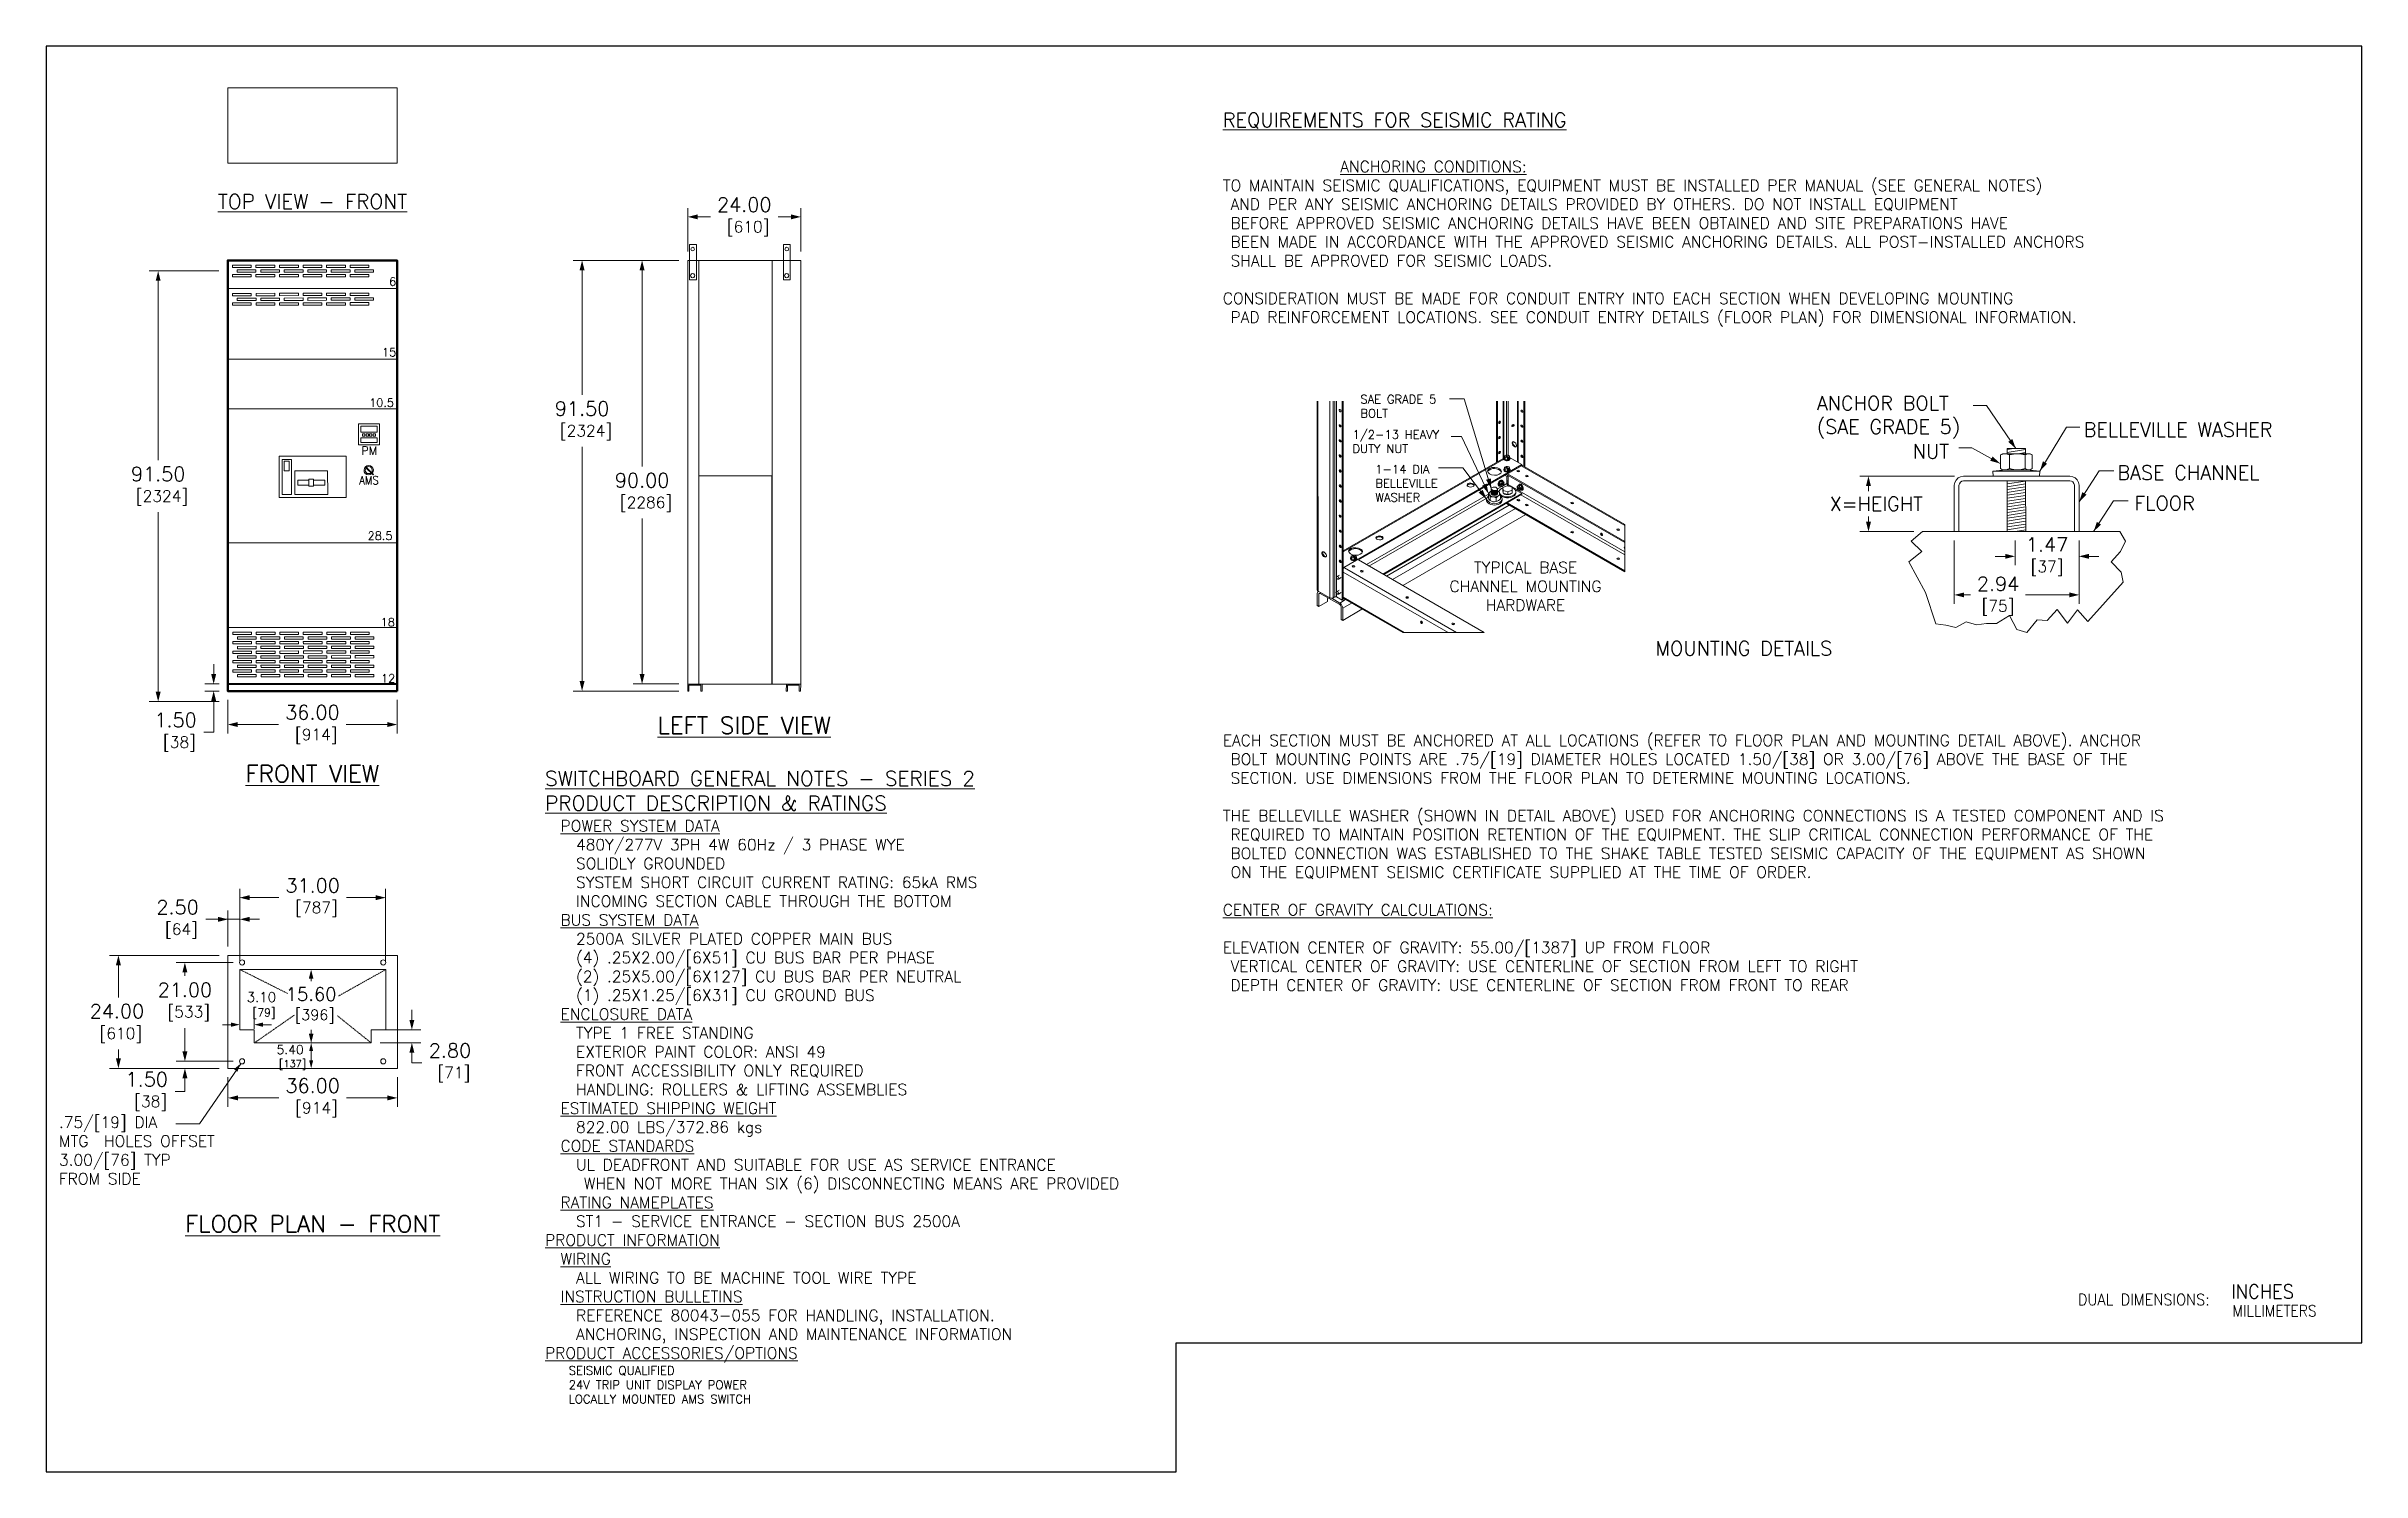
# Model space of a CAD drawing. Header units: inches. Extents: x 0 to 492, y 0 to 303.
# The model-space entities are those that its viewports show. They can reach past a viewport. Long polylines and large blocks are cut down to what shows.
import ezdxf
from ezdxf.enums import TextEntityAlignment as Align

# ---------------------------------------------------------------- set-up
doc = ezdxf.new("R2010")
doc.units = ezdxf.units.IN
doc.header["$MEASUREMENT"] = 0
doc.linetypes.add('HIDDEN2', pattern=[0.08, 0.035, -0.045])
for name, color, linetype, lineweight in [('CONTINUOUS1', 7, 'Continuous', 20), ('CONTINUOUS2', 254, 'Continuous', 40), ('DIM', 2, 'Continuous', 20), ('HIDDEN1', 5, 'HIDDEN2', 20), ('TEXT1', 3, 'Continuous', 20)]:
    doc.layers.add(name, color=color, linetype=linetype, lineweight=lineweight)
doc.layers.add('VIEWPORT', color=9, linetype='Continuous', plot=False)
doc.styles.add('RomanS', font='romans.shx')
doc.dimstyles.new('SchneiderElectric Dual Below', dxfattribs={"dimscale": 0, "dimtxt": 0.1, "dimasz": 0.07, "dimexe": 0.0625, "dimexo": 0.0625, "dimgap": 0.04, "dimtad": 0, "dimtih": 1, "dimtoh": 1, "dimrnd": 0.001, "dimzin": 4, "dimdsep": 46, "dimtxsty": 'RomanS', "dimblk": 'SEArrow', "dimcen": 0.09, "dimclrd": 256, "dimclre": 256, "dimclrt": 256, "dimadec": 0, "dimazin": 1, "dimtfac": 1, "dimtofl": 0, "dimtmove": 0, "dimatfit": 3, "dimldrblk": 'SEArrow', "dimfxl": 1, "dimtolj": 1, "dimtzin": 0, "dimlwd": -1, "dimlwe": -1, "dimarcsym": 0})

msp = doc.modelspace()

# ---------------------------------------------------------------- texts
at = {"layer": 'TEXT1', "style": 'RomanS', "width": 0.882523}
msp.add_text('AMS', height=1.76, dxfattribs=at).set_placement((68.445, 210.668), align=Align.MIDDLE_CENTER)
at = {"layer": 'TEXT1', "style": 'RomanS'}
for s, height, width, p in [('INCHES', 3, 0.925574, (477.483, 38.268)), ('DUAL DIMENSIONS:', 2.4, 0.939768, (459.603, 36.56)), ('MILLIMETERS', 2.4, 0.899561, (482.306, 34.178))]:
    msp.add_text(s, height=height, dxfattribs=dict(at, width=width)).set_placement(p, align=Align.MIDDLE_RIGHT)
for s, insert, char_height, attachment_point in [('\\A1;{\\H0.96154x;\\LREQUIREMENTS FOR SEISMIC RATING\\P\\H1.04x;\\P\\H0.76923x;^I^IANCHORING CONDITIONS:\\P\\lTO MAINTAIN SEISMIC QUALIFICATIONS, EQUIPMENT MUST BE INSTALLED PER MANUAL (SEE GENERAL NOTES)\\P AND PER ANY SEISMIC ANCHORING DETAILS PROVIDED BY OTHERS. DO NOT INSTALL EQUIPMENT\\P BEFORE APPROVED SEISMIC ANCHORING DETAILS HAVE BEEN OBTAINED AND SITE PREPARATIONS HAVE\\P BEEN MADE IN ACCORDANCE WITH THE APPROVED SEISMIC ANCHORING DETAILS. ALL POST-INSTALLED ANCHORS\\P SHALL BE APPROVED FOR SEISMIC LOADS. \\P\\PCONSIDERATION MUST BE MADE FOR CONDUIT ENTRY INTO EACH SECTION WHEN DEVELOPING MOUNTING\\P PAD REINFORCEMENT LOCATIONS. SEE CONDUIT ENTRY DETAILS (FLOOR PLAN) FOR DIMENSIONAL INFORMATION.}', (249.879, 288.714), 3.12, 1), ('\\A1;{\\LTOP VIEW - FRONT}', (56.433, 269.871), 3.12, 5), ('\\A1;SAE GRADE 5\\PBOLT', (279.113, 228.776), 1.8, 1), ('\\A1;ANCHOR BOLT\\P(SAE GRADE 5)', (376.089, 228.537), 3, 1), ('\\A1;1/2-13 HEAVY\\PDUTY NUT', (277.435, 221.268), 1.8, 1), ('\\A1;BELLEVILLE WASHER', (432.798, 222.916), 3, 1), ('\\A1;NUT', (396.465, 218.302), 3, 1), ('\\A1;1-14 DIA\\PBELLEVILLE\\PWASHER', (282.278, 213.898), 1.8, 1), ('\\A1;BASE CHANNEL', (439.956, 213.779), 3, 1), ('\\A1;FLOOR', (443.571, 207.272), 3, 1), ('\\A1;TYPICAL BASE\\PCHANNEL MOUNTING\\PHARDWARE', (314.204, 188.122), 2.4, 5), ('\\A1;MOUNTING DETAILS', (341.817, 176.449), 3, 1), ('\\A1;{\\LLEFT SIDE VIEW}', (148.185, 158.585), 3.6, 5), ('\\A1;EACH SECTION MUST BE ANCHORED AT ALL LOCATIONS (REFER TO FLOOR PLAN AND MOUNTING DETAIL ABOVE). ANCHOR\\P BOLT MOUNTING POINTS ARE .75/[19] DIAMETER HOLES LOCATED 1.50/[38] OR 3.00/[76] ABOVE THE BASE OF THE \\P SECTION. USE DIMENSIONS FROM THE FLOOR PLAN TO DETERMINE MOUNTING LOCATIONS. \\P\\PTHE BELLEVILLE WASHER (SHOWN IN DETAIL ABOVE) USED FOR ANCHORING CONNECTIONS IS A TESTED COMPONENT AND IS\\P REQUIRED TO MAINTAIN POSITION RETENTION OF THE EQUIPMENT. THE SLIP CRITICAL CONNECTION PERFORMANCE OF THE\\P BOLTED CONNECTION WAS ESTABLISHED TO THE SHAKE TABLE TESTED SEISMIC CAPACITY OF THE EQUIPMENT AS SHOWN\\P ON THE EQUIPMENT SEISMIC CERTIFICATE SUPPLIED AT THE TIME OF ORDER. \\P\\P{\\LCENTER OF GRAVITY CALCULATIONS:\\P}\\PELEVATION CENTER OF GRAVITY: 55.00/[1387] UP FROM FLOOR\\P VERTICAL CENTER OF GRAVITY: USE CENTERLINE OF SECTION FROM LEFT TO RIGHT\\P DEPTH CENTER OF GRAVITY: USE CENTERLINE OF SECTION FROM FRONT TO REAR', (249.879, 156.593), 2.4, 1), ('\\A1;{\\LFRONT VIEW}', (56.433, 148.306), 3.6, 5), ('\\A1;{\\H1.1917x;\\LSWITCHBOARD GENERAL NOTES - SERIES 2\\PPRODUCT DESCRIPTION & RATINGS\\P\\H0.76921x;  POWER SYSTEM DATA\\P\\l    480Y/277V 3PH 4W 60Hz / 3 PHASE WYE\\P    SOLIDLY GROUNDED\\P    SYSTEM SHORT CIRCUIT CURRENT RATING: 65kA RMS\\P    INCOMING SECTION CABLE THROUGH THE BOTTOM\\P\\L  BUS SYSTEM DATA\\P\\l    2500A SILVER PLATED COPPER MAIN BUS\\P    (4) .25X2.00/[6X51] CU BUS BAR PER PHASE\\P    (2) .25X5.00/[6X127] CU BUS BAR PER NEUTRAL\\P    (1) .25X1.25/[6X31] CU GROUND BUS\\P\\L  ENCLOSURE DATA\\P\\l    TYPE 1 FREE STANDING\\P    EXTERIOR PAINT COLOR: ANSI 49\\P    FRONT ACCESSIBILITY ONLY REQUIRED\\P    HANDLING: ROLLERS & LIFTING ASSEMBLIES\\P\\L  ESTIMATED SHIPPING WEIGHT\\P\\l    822.00 LBS/372.86 kgs\\P\\L  CODE STANDARDS\\P\\l    UL DEADFRONT AND SUITABLE FOR USE AS SERVICE ENTRANCE\\P     WHEN NOT MORE THAN SIX (6) DISCONNECTING MEANS ARE PROVIDED\\P\\L  RATING NAMEPLATES\\P\\l    ST1 - SERVICE ENTRANCE - SECTION BUS 2500A\\P\\LPRODUCT INFORMATION\\P  WIRING\\P\\l    ALL WIRING TO BE MACHINE TOOL WIRE TYPE\\P\\L  INSTRUCTION BULLETINS\\P\\l    REFERENCE 80043-055 FOR HANDLING, INSTALLATION. \\P    ANCHORING, INSPECTION AND MAINTENANCE INFORMATION\\P\\LPRODUCT ACCESSORIES/OPTIONS\\P\\H0.75842x;\\l    SEISMIC QUALIFIED\\P    24V TRIP UNIT DISPLAY POWER\\P    LOCALLY MOUNTED AMS SWITCH}', (105.865, 148.832), 2.61818, 1), ('\\A1;{\\LFLOOR PLAN - FRONT}', (56.482, 52.664), 3.6, 5)]:
    msp.add_mtext(s, dxfattribs=dict(at, insert=insert, char_height=char_height, attachment_point=attachment_point))
at = {"layer": 'TEXT1', "attachment_point": 1, "style": 'RomanS'}
for s, width, heights, insert, char_height in [('6', 1.82778, [0], (72.708, 253.755), 1.76), ('15', 3.53215, [0], (71.231, 238.746), 1.76), ('10.5', 5.85538, [0], (68.486, 228.031), 1.76), ('PM', 5.85538, [0], (66.804, 217.822), 1.76), ('28.5', 5.85538, [0], (68.158, 199.754), 1.76), ('18', 3.34404, [0], (70.928, 181.383), 1.76), ('12', 3.71245, [0], (71.004, 169.442), 1.76), ('.75/[19] DIA\\PMTG  HOLES OFFSET\\P3.00/[76] TYP\\PFROM SIDE', 35.2633, [26.746], (2.566, 75.443), 2.4)]:
    msp.add_mtext_dynamic_manual_height_columns(s, width=width, gutter_width=1, heights=heights, dxfattribs=dict(at, insert=insert, char_height=char_height))
at = {"layer": 'TEXT1', "style": 'RomanS'}
msp.add_attdef('1', text='1', height=0.0857, dxfattribs=at).set_placement((74.432, 165.912), align=Align.MIDDLE_LEFT)

# ---------------------------------------------------------------- blocks, each defined once
blk = doc.blocks.new('SEArrow')
at = {"linetype": 'ByBlock', "lineweight": -2}
blk.add_lwpolyline([(0, 0, 0, 0.5, 0), (-1, 0, 0.5, 0.5, 0)], format="xyseb", dxfattribs=at)
blk = doc.blocks.new('*D4')
at = {"layer": 'Defpoints', "color": 0, "transparency": 16777216}
for p in [(38.43, 255.14), (23.65, 163.64), (38.51, 163.64)]:
    blk.add_point(p, dxfattribs=at)
at = {"layer": 'DIM', "transparency": 16777216}
for p, q in [((36.56, 255.14), (21.77, 255.14)), ((23.65, 253.04), (23.65, 214.92)), ((23.65, 165.74), (23.65, 203.86)), ((36.63, 163.64), (21.77, 163.64))]:
    blk.add_line(p, q, dxfattribs=at)
at = {"layer": 'DIM', "transparency": 16777216, "xscale": 2.1, "yscale": 2.1, "zscale": 2.1}
for p, rotation in [((23.65, 255.14), 90), ((23.65, 163.64), 270)]:
    blk.add_blockref('SEArrow', p, dxfattribs=dict(at, rotation=rotation))
at = {"layer": 'DIM', "transparency": 16777216, "insert": (23.65, 209.39), "char_height": 3, "attachment_point": 5, "style": 'RomanS'}
blk.add_mtext('\\A1;91.50\\P{\\H0.8x; [2324]', dxfattribs=at)
blk = doc.blocks.new('*D5')
at = {"layer": 'Defpoints', "color": 0, "transparency": 16777216}
for p in [(35.45, 167.37), (38.5, 167.37), (38.51, 165.87)]:
    blk.add_point(p, dxfattribs=at)
at = {"layer": 'DIM', "transparency": 16777216}
for p, q in [((36.63, 167.37), (33.57, 167.37)), ((35.45, 169.47), (35.45, 171.57)), ((36.63, 165.87), (33.57, 165.87)), ((35.45, 163.77), (35.45, 161.67)), ((35.45, 157.12), (35.45, 161.67)), ((33.35, 157.12), (35.45, 157.12))]:
    blk.add_line(p, q, dxfattribs=at)
at = {"layer": 'DIM', "transparency": 16777216, "xscale": 2.1, "yscale": 2.1, "zscale": 2.1}
for p, rotation in [((35.45, 167.37), 270), ((35.45, 165.87), 90)]:
    blk.add_blockref('SEArrow', p, dxfattribs=dict(at, rotation=rotation))
at = {"layer": 'DIM', "transparency": 16777216, "insert": (27.35, 157.12), "char_height": 3, "attachment_point": 5, "style": 'RomanS'}
blk.add_mtext('\\A1;1.50\\P{\\H0.8x; [38]', dxfattribs=at)
blk = doc.blocks.new('*D6')
at = {"layer": 'Defpoints', "color": 0, "transparency": 16777216}
for p in [(40.98, 121.97), (40.98, 106.7), (71.98, 106.7)]:
    blk.add_point(p, dxfattribs=at)
at = {"layer": 'DIM', "transparency": 16777216}
for p, q in [((40.98, 108.57), (40.98, 123.85)), ((71.98, 108.57), (71.98, 123.85)), ((43.08, 121.97), (49.28, 121.97)), ((69.88, 121.97), (63.68, 121.97))]:
    blk.add_line(p, q, dxfattribs=at)
at = {"layer": 'DIM', "transparency": 16777216, "xscale": 2.1, "yscale": 2.1, "zscale": 2.1, "rotation": 180}
blk.add_blockref('SEArrow', (40.98, 121.97), dxfattribs=at)
at = {"layer": 'DIM', "transparency": 16777216, "xscale": 2.1, "yscale": 2.1, "zscale": 2.1}
blk.add_blockref('SEArrow', (71.98, 121.97), dxfattribs=at)
at = {"layer": 'DIM', "transparency": 16777216, "insert": (56.48, 121.97), "char_height": 3, "attachment_point": 5, "style": 'RomanS'}
blk.add_mtext('\\A1;31.00\\P{\\H0.8x; [787]', dxfattribs=at)
blk = doc.blocks.new('*D7')
at = {"layer": 'Defpoints', "color": 0, "transparency": 16777216}
for p in [(40.98, 117.37), (38.48, 109.7), (40.98, 106.7)]:
    blk.add_point(p, dxfattribs=at)
at = {"layer": 'DIM', "transparency": 16777216}
for p, q in [((38.48, 111.57), (38.48, 119.25)), ((40.98, 108.57), (40.98, 119.25)), ((33.78, 117.37), (38.48, 117.37)), ((36.38, 117.37), (34.28, 117.37)), ((38.48, 117.37), (40.98, 117.37)), ((43.08, 117.37), (45.18, 117.37))]:
    blk.add_line(p, q, dxfattribs=at)
at = {"layer": 'DIM', "transparency": 16777216, "xscale": 2.1, "yscale": 2.1, "zscale": 2.1}
blk.add_blockref('SEArrow', (38.48, 117.37), dxfattribs=at)
at = {"layer": 'DIM', "transparency": 16777216, "xscale": 2.1, "yscale": 2.1, "zscale": 2.1, "rotation": 180}
blk.add_blockref('SEArrow', (40.98, 117.37), dxfattribs=at)
at = {"layer": 'DIM', "transparency": 16777216, "insert": (27.78, 117.37), "char_height": 3, "attachment_point": 5, "style": 'RomanS'}
blk.add_mtext('\\A1;2.50\\P{\\H0.8x; [64]', dxfattribs=at)
blk = doc.blocks.new('*D8')
at = {"layer": 'Defpoints', "color": 0, "transparency": 16777216}
for p in [(56.53, 106.7), (56.16, 91.1), (56.53, 91.1)]:
    blk.add_point(p, dxfattribs=at)
at = {"layer": 'DIM', "transparency": 16777216}
for p, q in [((54.78, 106.7), (54.41, 106.7)), ((56.16, 104.74), (56.16, 104.19)), ((56.16, 93.06), (56.16, 93.87)), ((54.78, 91.1), (54.41, 91.1))]:
    blk.add_line(p, q, dxfattribs=at)
at = {"layer": 'DIM', "transparency": 16777216, "xscale": 1.96, "yscale": 1.96, "zscale": 1.96}
for p, rotation in [((56.16, 106.7), 90), ((56.16, 91.1), 270)]:
    blk.add_blockref('SEArrow', p, dxfattribs=dict(at, rotation=rotation))
at = {"layer": 'DIM', "transparency": 16777216, "insert": (56.16, 99.03), "char_height": 2.8, "attachment_point": 5, "style": 'RomanS'}
blk.add_mtext('\\A1;15.60\\P{\\H0.8x; [396]', dxfattribs=at)
blk = doc.blocks.new('*D9')
at = {"layer": 'Defpoints', "color": 0, "transparency": 16777216}
for p in [(56.16, 91.1), (56.16, 85.7), (56.16, 85.7)]:
    blk.add_point(p, dxfattribs=at)
at = {"layer": 'DIM', "transparency": 16777216}
blk.add_line((56.16, 89.42), (56.16, 87.38), dxfattribs=at)
at = {"layer": 'DIM', "transparency": 16777216, "xscale": 1.68, "yscale": 1.68, "zscale": 1.68}
for p, rotation in [((56.16, 91.1), 90), ((56.16, 85.7), 270)]:
    blk.add_blockref('SEArrow', p, dxfattribs=dict(at, rotation=rotation))
at = {"layer": 'DIM', "transparency": 16777216, "insert": (51.69, 88.03), "char_height": 2.4, "attachment_point": 5, "style": 'RomanS'}
blk.add_mtext('\\A1;{\\H0.8x;5.40\\P{\\H0.8x; [137]}', dxfattribs=at)
blk = doc.blocks.new('*D10')
at = {"layer": 'Defpoints', "color": 0, "transparency": 16777216}
for p in [(68.93, 93.9), (68.93, 91.1), (77.56, 91.1)]:
    blk.add_point(p, dxfattribs=at)
at = {"layer": 'DIM', "transparency": 16777216}
for p, q in [((70.81, 93.9), (79.44, 93.9)), ((77.56, 96), (77.56, 98.1)), ((70.81, 91.1), (79.44, 91.1)), ((77.56, 89), (77.56, 86.9)), ((79.66, 86.9), (77.56, 86.9))]:
    blk.add_line(p, q, dxfattribs=at)
at = {"layer": 'DIM', "transparency": 16777216, "xscale": 2.1, "yscale": 2.1, "zscale": 2.1}
for p, rotation in [((77.56, 93.9), 270), ((77.56, 91.1), 90)]:
    blk.add_blockref('SEArrow', p, dxfattribs=dict(at, rotation=rotation))
at = {"layer": 'DIM', "transparency": 16777216, "insert": (85.66, 86.9), "char_height": 3, "attachment_point": 5, "style": 'RomanS'}
blk.add_mtext('\\A1;2.80\\P{\\H0.8x; [71]', dxfattribs=at)
blk = doc.blocks.new('*D11')
at = {"layer": 'Defpoints', "color": 0, "transparency": 16777216}
for p in [(40.98, 94.98), (40.98, 93.9), (44.08, 92.5)]:
    blk.add_point(p, dxfattribs=at)
at = {"layer": 'DIM', "transparency": 16777216}
for p, q in [((39.16, 94.98), (37.34, 94.98)), ((40.98, 95.52), (40.98, 96.61)), ((44.08, 94.12), (44.08, 96.61)), ((45.9, 94.98), (47.72, 94.98))]:
    blk.add_line(p, q, dxfattribs=at)
at = {"layer": 'DIM', "transparency": 16777216, "xscale": 1.82, "yscale": 1.82, "zscale": 1.82}
blk.add_blockref('SEArrow', (40.98, 94.98), dxfattribs=at)
at = {"layer": 'DIM', "transparency": 16777216, "xscale": 1.82, "yscale": 1.82, "zscale": 1.82, "rotation": 180}
blk.add_blockref('SEArrow', (44.08, 94.98), dxfattribs=at)
at = {"layer": 'DIM', "transparency": 16777216, "insert": (45.58, 99.03), "char_height": 2.6, "attachment_point": 5, "style": 'RomanS'}
blk.add_mtext('\\A1;{\\H0.8x;3.10\\P{\\H0.8x; [79]\\H0.75x;}', dxfattribs=at)
blk = doc.blocks.new('*D12')
at = {"layer": 'Defpoints', "color": 0, "transparency": 16777216}
for p in [(38.48, 85.7), (74.48, 85.7), (38.48, 79.42)]:
    blk.add_point(p, dxfattribs=at)
at = {"layer": 'DIM', "transparency": 16777216}
for p, q in [((38.48, 83.82), (38.48, 77.55)), ((74.48, 83.82), (74.48, 77.55)), ((40.58, 79.42), (49.28, 79.42)), ((72.38, 79.42), (63.68, 79.42))]:
    blk.add_line(p, q, dxfattribs=at)
at = {"layer": 'DIM', "transparency": 16777216, "xscale": 2.1, "yscale": 2.1, "zscale": 2.1, "rotation": 180}
blk.add_blockref('SEArrow', (38.48, 79.42), dxfattribs=at)
at = {"layer": 'DIM', "transparency": 16777216, "xscale": 2.1, "yscale": 2.1, "zscale": 2.1}
blk.add_blockref('SEArrow', (74.48, 79.42), dxfattribs=at)
at = {"layer": 'DIM', "transparency": 16777216, "insert": (56.48, 79.42), "char_height": 3, "attachment_point": 5, "style": 'RomanS'}
blk.add_mtext('\\A1;36.00\\P{\\H0.8x; [914]', dxfattribs=at)
blk = doc.blocks.new('*D13')
at = {"layer": 'Defpoints', "color": 0, "transparency": 16777216}
for p in [(29.33, 87.2), (38.48, 85.7), (41.48, 87.2)]:
    blk.add_point(p, dxfattribs=at)
at = {"layer": 'DIM', "transparency": 16777216}
for p, q in [((29.33, 89.3), (29.33, 91.4)), ((39.6, 87.2), (27.46, 87.2)), ((36.61, 85.7), (27.46, 85.7)), ((27.23, 80.77), (29.33, 80.77)), ((29.33, 83.6), (29.33, 81.5)), ((29.33, 80.77), (29.33, 81.5))]:
    blk.add_line(p, q, dxfattribs=at)
at = {"layer": 'DIM', "transparency": 16777216, "xscale": 2.1, "yscale": 2.1, "zscale": 2.1}
for p, rotation in [((29.33, 87.2), 270), ((29.33, 85.7), 90)]:
    blk.add_blockref('SEArrow', p, dxfattribs=dict(at, rotation=rotation))
at = {"layer": 'DIM', "transparency": 16777216, "insert": (21.23, 80.77), "char_height": 3, "attachment_point": 5, "style": 'RomanS'}
blk.add_mtext('\\A1;1.50\\P{\\H0.8x; [38]', dxfattribs=at)
blk = doc.blocks.new('*D14')
at = {"layer": 'Defpoints', "color": 0, "transparency": 16777216}
for p in [(41.48, 108.2), (29.33, 87.2), (41.48, 87.2)]:
    blk.add_point(p, dxfattribs=at)
at = {"layer": 'DIM', "transparency": 16777216}
for p, q in [((39.61, 108.2), (27.46, 108.2)), ((29.33, 106.1), (29.33, 105.33)), ((29.33, 89.3), (29.33, 94.27)), ((39.6, 87.2), (27.46, 87.2))]:
    blk.add_line(p, q, dxfattribs=at)
at = {"layer": 'DIM', "transparency": 16777216, "xscale": 2.1, "yscale": 2.1, "zscale": 2.1}
for p, rotation in [((29.33, 108.2), 90), ((29.33, 87.2), 270)]:
    blk.add_blockref('SEArrow', p, dxfattribs=dict(at, rotation=rotation))
at = {"layer": 'DIM', "transparency": 16777216, "insert": (29.33, 99.8), "char_height": 3, "attachment_point": 5, "style": 'RomanS'}
blk.add_mtext('\\A1;21.00\\P{\\H0.8x; [533]', dxfattribs=at)
blk = doc.blocks.new('*D15')
at = {"layer": 'Defpoints', "color": 0, "transparency": 16777216}
for p in [(38.48, 109.7), (15.2, 85.7), (38.48, 85.7)]:
    blk.add_point(p, dxfattribs=at)
at = {"layer": 'DIM', "transparency": 16777216}
for p, q in [((36.61, 109.7), (13.32, 109.7)), ((15.2, 107.6), (15.2, 100.76)), ((15.2, 87.8), (15.2, 89.7)), ((36.61, 85.7), (13.32, 85.7))]:
    blk.add_line(p, q, dxfattribs=at)
at = {"layer": 'DIM', "transparency": 16777216, "xscale": 2.1, "yscale": 2.1, "zscale": 2.1}
for p, rotation in [((15.2, 109.7), 90), ((15.2, 85.7), 270)]:
    blk.add_blockref('SEArrow', p, dxfattribs=dict(at, rotation=rotation))
at = {"layer": 'DIM', "transparency": 16777216, "insert": (14.89, 95.23), "char_height": 3, "attachment_point": 5, "style": 'RomanS'}
blk.add_mtext('\\A1;24.00\\P{\\H0.8x; [610]', dxfattribs=at)
blk = doc.blocks.new('*D16')
at = {"layer": 'Defpoints', "color": 0, "transparency": 16777216}
for p in [(136.19, 257.37), (113.73, 165.87), (136.18, 165.87)]:
    blk.add_point(p, dxfattribs=at)
at = {"layer": 'DIM', "transparency": 16777216}
for p, q in [((134.31, 257.37), (111.86, 257.37)), ((113.73, 255.27), (113.73, 228.81)), ((113.73, 167.97), (113.73, 217.75)), ((134.31, 165.87), (111.86, 165.87))]:
    blk.add_line(p, q, dxfattribs=at)
at = {"layer": 'DIM', "transparency": 16777216, "xscale": 2.1, "yscale": 2.1, "zscale": 2.1}
for p, rotation in [((113.73, 257.37), 90), ((113.73, 165.87), 270)]:
    blk.add_blockref('SEArrow', p, dxfattribs=dict(at, rotation=rotation))
at = {"layer": 'DIM', "transparency": 16777216, "insert": (113.73, 223.28), "char_height": 3, "attachment_point": 5, "style": 'RomanS'}
blk.add_mtext('\\A1;91.50\\P{\\H0.8x; [2324]', dxfattribs=at)
blk = doc.blocks.new('*D17')
at = {"layer": 'Defpoints', "color": 0, "transparency": 16777216}
for p in [(126.48, 257.37), (136.19, 257.37), (136.19, 167.37)]:
    blk.add_point(p, dxfattribs=at)
at = {"layer": 'DIM', "transparency": 16777216}
for p, q in [((134.31, 257.37), (124.6, 257.37)), ((126.48, 255.27), (126.48, 213.57)), ((126.48, 169.47), (126.48, 202.51)), ((134.31, 167.37), (124.6, 167.37))]:
    blk.add_line(p, q, dxfattribs=at)
at = {"layer": 'DIM', "transparency": 16777216, "xscale": 2.1, "yscale": 2.1, "zscale": 2.1}
for p, rotation in [((126.48, 257.37), 90), ((126.48, 167.37), 270)]:
    blk.add_blockref('SEArrow', p, dxfattribs=dict(at, rotation=rotation))
at = {"layer": 'DIM', "transparency": 16777216, "insert": (126.48, 208.04), "char_height": 3, "attachment_point": 5, "style": 'RomanS'}
blk.add_mtext('\\A1;90.00\\P{\\H0.8x; [2286]', dxfattribs=at)
blk = doc.blocks.new('*D18')
at = {"layer": 'Defpoints', "color": 0, "transparency": 16777216}
for p in [(160.19, 266.62), (136.19, 257.37), (160.19, 257.37)]:
    blk.add_point(p, dxfattribs=at)
at = {"layer": 'DIM', "transparency": 16777216}
for p, q in [((136.19, 259.24), (136.19, 268.5)), ((138.29, 266.62), (140.99, 266.62)), ((158.09, 266.62), (155.39, 266.62)), ((160.19, 259.24), (160.19, 268.5))]:
    blk.add_line(p, q, dxfattribs=at)
at = {"layer": 'DIM', "transparency": 16777216, "xscale": 2.1, "yscale": 2.1, "zscale": 2.1, "rotation": 180}
blk.add_blockref('SEArrow', (136.19, 266.62), dxfattribs=at)
at = {"layer": 'DIM', "transparency": 16777216, "xscale": 2.1, "yscale": 2.1, "zscale": 2.1}
blk.add_blockref('SEArrow', (160.19, 266.62), dxfattribs=at)
at = {"layer": 'DIM', "transparency": 16777216, "insert": (148.19, 266.62), "char_height": 3, "attachment_point": 5, "style": 'RomanS'}
blk.add_mtext('\\A1;24.00\\P{\\H0.8x; [610]', dxfattribs=at)
blk = doc.blocks.new('*D19')
at = {"layer": 'Defpoints', "color": 0, "transparency": 16777216}
for p in [(405.31, 199.75), (431.83, 199.76), (431.83, 186.3)]:
    blk.add_point(p, dxfattribs=at)
at = {"layer": 'DIM', "transparency": 16777216}
for p, q in [((405.31, 197.88), (405.31, 184.42)), ((431.83, 197.89), (431.83, 184.42)), ((407.41, 186.3), (408.76, 186.3)), ((429.73, 186.3), (420.45, 186.3))]:
    blk.add_line(p, q, dxfattribs=at)
at = {"layer": 'DIM', "transparency": 16777216, "xscale": 2.1, "yscale": 2.1, "zscale": 2.1, "rotation": 180}
blk.add_blockref('SEArrow', (405.31, 186.3), dxfattribs=at)
at = {"layer": 'DIM', "transparency": 16777216, "xscale": 2.1, "yscale": 2.1, "zscale": 2.1}
blk.add_blockref('SEArrow', (431.83, 186.3), dxfattribs=at)
at = {"layer": 'DIM', "transparency": 16777216, "insert": (414.61, 186.05), "char_height": 3, "attachment_point": 5, "style": 'RomanS'}
blk.add_mtext('\\A1;2.94\\P{\\H0.8x;[75]}', dxfattribs=at)
blk = doc.blocks.new('*D20')
at = {"layer": 'Defpoints', "color": 0, "transparency": 16777216}
for p in [(418.23, 199.75), (431.83, 199.76), (431.83, 194.49)]:
    blk.add_point(p, dxfattribs=at)
at = {"layer": 'DIM', "transparency": 16777216}
for p, q in [((418.23, 197.88), (418.23, 192.62)), ((431.83, 197.88), (431.83, 192.62)), ((416.13, 194.49), (414.03, 194.49)), ((433.93, 194.49), (436.03, 194.49))]:
    blk.add_line(p, q, dxfattribs=at)
at = {"layer": 'DIM', "transparency": 16777216, "xscale": 2.1, "yscale": 2.1, "zscale": 2.1}
blk.add_blockref('SEArrow', (418.23, 194.49), dxfattribs=at)
at = {"layer": 'DIM', "transparency": 16777216, "xscale": 2.1, "yscale": 2.1, "zscale": 2.1, "rotation": 180}
blk.add_blockref('SEArrow', (431.83, 194.49), dxfattribs=at)
at = {"layer": 'DIM', "transparency": 16777216, "insert": (425.03, 194.42), "char_height": 3, "attachment_point": 5, "style": 'RomanS'}
blk.add_mtext('\\A1;1.47\\P{\\H0.8x;[37]}', dxfattribs=at)
blk = doc.blocks.new('*D21')
at = {"layer": 'Defpoints', "color": 0, "transparency": 16777216}
for p in [(407.26, 211.53), (387.08, 199.74), (398.55, 199.74)]:
    blk.add_point(p, dxfattribs=at)
at = {"layer": 'DIM', "transparency": 16777216}
for p, q in [((405.38, 211.53), (385.21, 211.53)), ((387.08, 209.43), (387.08, 208.34)), ((387.08, 201.84), (387.08, 202.94)), ((396.68, 199.74), (385.21, 199.74))]:
    blk.add_line(p, q, dxfattribs=at)
at = {"layer": 'DIM', "transparency": 16777216, "xscale": 2.1, "yscale": 2.1, "zscale": 2.1}
for p, rotation in [((387.08, 211.53), 90), ((387.08, 199.74), 270)]:
    blk.add_blockref('SEArrow', p, dxfattribs=dict(at, rotation=rotation))
at = {"layer": 'DIM', "transparency": 16777216, "insert": (388.72, 205.64), "char_height": 3, "attachment_point": 5, "style": 'RomanS'}
blk.add_mtext('\\A1;X=HEIGHT', dxfattribs=at)
blk = doc.blocks.new('*D22')
at = {"layer": 'Defpoints', "color": 0, "transparency": 16777216}
for p in [(38.43, 165.87), (74.43, 165.87), (74.43, 158.75)]:
    blk.add_point(p, dxfattribs=at)
at = {"layer": 'DIM', "transparency": 16777216}
for p, q in [((38.43, 163.99), (38.43, 156.87)), ((74.43, 163.99), (74.43, 156.87)), ((40.53, 158.75), (49.23, 158.75)), ((72.33, 158.75), (63.63, 158.75))]:
    blk.add_line(p, q, dxfattribs=at)
at = {"layer": 'DIM', "transparency": 16777216, "xscale": 2.1, "yscale": 2.1, "zscale": 2.1, "rotation": 180}
blk.add_blockref('SEArrow', (38.43, 158.75), dxfattribs=at)
at = {"layer": 'DIM', "transparency": 16777216, "xscale": 2.1, "yscale": 2.1, "zscale": 2.1}
blk.add_blockref('SEArrow', (74.43, 158.75), dxfattribs=at)
at = {"layer": 'DIM', "transparency": 16777216, "insert": (56.43, 158.74), "char_height": 3, "attachment_point": 5, "style": 'RomanS'}
blk.add_mtext('\\A1;36.00\\P{\\H0.8x; [914]', dxfattribs=at)

# ---------------------------------------------------------------- dimensions: what is measured, and where the dimension line sits
at = {"layer": 'DIM'}
for base, p1, p2, picture, middle in [((160.185, 266.621), (136.185, 257.369), (160.185, 257.369), '*D18', (148.185, 266.621)), ((40.982, 121.971), (71.978, 106.697), (40.982, 106.697), '*D6', (56.48, 121.971)), ((38.482, 79.421), (74.482, 85.697), (38.482, 85.697), '*D12', (56.482, 79.421))]:
    dim = msp.add_linear_dim(base=base, p1=p1, p2=p2, dimstyle='SchneiderElectric Dual Below', override={"dimscale": 30, "dimpost": '\\P{\\H0.8x;', "dimtmove": 1}, dxfattribs=at)
    dim.commit()
    dim.dimension.update_dxf_attribs({"geometry": picture, "text_midpoint": middle})
for base, p1, p2, override, picture, middle in [((113.7327, 165.8741), (136.1851, 257.3692), (136.1804, 165.8741), {"dimscale": 30, "dimpost": '\\P{\\H0.8x;', "dimtmove": 1}, '*D16', (113.7327, 223.2833)), ((126.476, 257.369), (136.185, 167.366), (136.185, 257.369), {"dimscale": 30, "dimpost": '\\P{\\H0.8x;', "dimtmove": 1}, '*D17', (126.476, 208.039)), ((35.446, 167.366), (38.506, 165.869), (38.504, 167.366), {"dimscale": 30, "dimpost": '\\P{\\H0.8x;', "dimtmove": 1}, '*D5', (29.506, 157.119)), ((15.2, 85.697), (38.482, 109.697), (38.482, 85.697), {"dimscale": 30, "dimpost": '\\P{\\H0.8x;', "dimtmove": 1}, '*D15', (14.886, 95.229)), ((29.33, 87.197), (41.482, 108.197), (41.479, 87.197), {"dimscale": 30, "dimpost": '\\P{\\H0.8x;', "dimtmove": 1}, '*D14', (29.33, 99.803)), ((56.155, 91.097), (56.532, 106.697), (56.532, 91.097), {"dimscale": 28, "dimpost": '\\P{\\H0.8x;', "dimtmove": 1}, '*D8', (56.155, 99.03)), ((77.564, 91.097), (68.932, 93.897), (68.932, 91.097), {"dimscale": 30, "dimpost": '\\P{\\H0.8x;', "dimtmove": 1}, '*D10', (80.663, 87.185)), ((29.33, 87.197), (38.482, 85.697), (41.479, 87.197), {"dimscale": 30, "dimpost": '\\P{\\H0.8x;', "dimtmove": 1}, '*D13', (23.39, 80.773))]:
    dim = msp.add_linear_dim(base=base, p1=p1, p2=p2, angle=90, dimstyle='SchneiderElectric Dual Below', override=override, dxfattribs=at)
    dim.commit()
    dim.dimension.update_dxf_attribs({"geometry": picture, "text_midpoint": middle, "dimtype": 160})
dim = msp.add_linear_dim(base=(23.648, 163.638), p1=(38.435, 255.138), p2=(38.506, 163.638), angle=90, dimstyle='SchneiderElectric Dual Below', override={"dimscale": 30, "dimpost": '\\P{\\H0.8x;', "dimtmove": 1}, dxfattribs=at)
dim.commit()
dim.dimension.update_dxf_attribs({"geometry": '*D4', "text_midpoint": (23.648, 209.388)})
for base, p1, p2, text, override, picture, middle in [((387.083, 199.744), (407.258, 211.534), (398.553, 199.744), 'X=HEIGHT', {"dimscale": 30, "dimpost": '\\P{\\H0.8x;', "dimtmove": 1}, '*D21', (388.722, 205.639)), ((56.155, 85.697), (56.155, 91.097), (56.155, 85.697), '{\\H0.8x;<>}', {"dimscale": 24, "dimpost": '\\P{\\H0.8x;', "dimtmove": 1}, '*D9', (51.691, 88.027))]:
    dim = msp.add_linear_dim(base=base, p1=p1, p2=p2, angle=90, text=text, dimstyle='SchneiderElectric Dual Below', override=override, dxfattribs=at)
    dim.commit()
    dim.dimension.update_dxf_attribs({"geometry": picture, "text_midpoint": middle, "dimtype": 160})
for base, p1, p2, text, override, picture, middle in [((431.829, 186.299), (405.312, 199.75), (431.829, 199.761), '2.94\\P{\\H0.8x;[75]}', {"dimscale": 30, "dimpost": '\\P{\\H0.8x;', "dimtmove": 1}, '*D19', (414.606, 186.053)), ((431.829, 194.495), (418.226, 199.752), (431.829, 199.757), '1.47\\P{\\H0.8x;[37]}', {"dimscale": 30, "dimpost": '\\P{\\H0.8x;', "dimtmove": 1}, '*D20', (425.027, 194.417)), ((40.982, 94.985), (44.082, 92.497), (40.982, 93.897), '{\\H0.8x;<>\\H0.75x;}', {"dimscale": 26, "dimpost": '\\P{\\H0.8x;', "dimtmove": 1}, '*D11', (45.582, 99.031))]:
    dim = msp.add_linear_dim(base=base, p1=p1, p2=p2, text=text, dimstyle='SchneiderElectric Dual Below', override=override, dxfattribs=at)
    dim.commit()
    dim.dimension.update_dxf_attribs({"geometry": picture, "text_midpoint": middle, "dimtype": 160})
for base, p1, p2, picture, middle in [((74.432, 158.747), (38.435, 165.869), (74.432, 165.869), '*D22', (56.433, 158.742)), ((40.982, 117.37), (38.482, 109.697), (40.982, 106.697), '*D7', (27.782, 116.392))]:
    dim = msp.add_linear_dim(base=base, p1=p1, p2=p2, dimstyle='SchneiderElectric Dual Below', override={"dimscale": 30, "dimpost": '\\P{\\H0.8x;', "dimtmove": 1}, dxfattribs=at)
    dim.commit()
    dim.dimension.update_dxf_attribs({"geometry": picture, "text_midpoint": middle, "dimtype": 160})

# ---------------------------------------------------------------- linework, layer by layer
at = {"layer": 'CONTINUOUS1'}
for p, q in [((270.093, 227.472), (270.109, 187.089)), ((273.299, 227.473), (273.317, 185.66)), ((273.707, 185.873), (273.689, 227.47)), ((274.04, 227.47), (274.055, 190.164)), ((275.423, 227.474), (275.44, 185.271)), ((308.056, 227.484), (308.062, 214.488)), ((308.23, 227.484), (308.235, 214.578)), ((309.445, 215.268), (309.439, 227.484)), ((309.566, 227.485), (309.571, 215.355)), ((310.177, 216.009), (310.173, 227.488)), ((310.519, 227.489), (310.524, 215.965)), ((312.521, 214.533), (312.516, 227.486)), ((312.646, 227.486), (312.652, 214.45)), ((313.865, 213.58), (313.859, 227.486)), ((314.035, 213.497), (314.029, 227.486)), ((416.529, 217.167), (417.998, 217.385)), ((416.529, 216.561), (420.472, 217.169)), ((418.826, 216.302), (420.472, 216.562)), ((275.439, 195.667), (309.574, 215.351)), ((275.44, 195.451), (309.575, 215.135)), ((310.151, 211.906), (335.278, 197.429)), ((310.345, 212.019), (335.278, 197.646)), ((310.827, 215.485), (313.428, 214.013)), ((335.277, 201.022), (313.305, 213.71)), ((415.837, 212.881), (416.097, 212.881)), ((417.05, 213.141), (417.049, 216.048)), ((420.387, 213.143), (420.386, 216.05)), ((306.328, 207.683), (280.424, 192.723)), ((280.941, 192.42), (305.951, 206.842)), ((309.144, 209.335), (308.237, 208.811)), ((308.407, 208.287), (308.62, 208.421)), ((310.227, 209.938), (309.447, 209.508)), ((335.276, 195.436), (310.487, 209.765)), ((313.218, 207.556), (335.276, 194.825)), ((416.536, 199.755), (416.531, 210.541)), ((416.531, 210.494), (416.788, 210.538)), ((416.532, 209.887), (420.475, 210.496)), ((416.532, 209.281), (420.475, 209.889)), ((416.532, 208.674), (420.475, 209.282)), ((416.532, 208.067), (420.476, 208.676)), ((416.533, 207.461), (420.476, 208.069)), ((416.533, 206.854), (420.476, 207.419)), ((416.533, 206.204), (420.476, 206.812)), ((420.479, 199.756), (420.475, 210.543)), ((284.628, 190.301), (310.752, 205.385)), ((312.049, 204.652), (285.929, 189.562)), ((314.259, 203.35), (288.136, 188.263)), ((305.938, 206.297), (305.938, 206.6)), ((310.142, 205.735), (335.277, 191.232)), ((335.277, 191.445), (310.315, 205.861)), ((416.533, 205.597), (420.477, 206.206)), ((416.534, 204.991), (420.477, 205.599)), ((416.534, 204.384), (420.477, 204.992)), ((416.534, 203.781), (420.477, 204.386)), ((416.534, 203.174), (420.478, 203.783)), ((416.535, 202.568), (420.478, 203.176)), ((416.535, 201.961), (420.478, 202.569)), ((416.535, 201.351), (420.478, 201.963)), ((416.535, 200.744), (420.479, 201.352)), ((416.536, 200.137), (420.479, 200.746)), ((418.226, 199.752), (420.479, 200.099)), ((275.614, 192.118), (275.437, 192.204)), ((274.055, 189.86), (274.056, 187.004)), ((274.635, 187.309), (274.075, 187.006)), ((274.66, 190.494), (274.101, 190.19)), ((275.043, 189.975), (274.465, 189.659)), ((297.76, 178.3), (275.438, 191.161)), ((274.057, 186.654), (274.057, 185.874)), ((275.018, 186.791), (274.439, 186.474)), ((274.747, 184.577), (275.926, 185.292)), ((277.253, 184.529), (275.401, 183.451)), ((275.44, 185.787), (288.443, 178.296))]:
    msp.add_line(p, q, dxfattribs=at)
for points in [[(74.432, 278.067), (74.432, 294.064), (38.435, 294.064), (38.435, 278.067)], [(136.541, 253.256), (138.011, 253.256), (138.011, 260.775), (136.541, 260.775)], [(156.525, 253.256), (157.944, 253.256), (157.944, 260.775), (156.525, 260.775)], [(74.432, 251.369), (74.432, 257.369), (38.435, 257.369), (38.435, 251.369)], [(39.436, 256.37), (39.436, 255.87), (43.436, 255.873), (43.436, 256.373)], [(44.436, 256.374), (44.436, 255.874), (48.436, 255.877), (48.436, 256.377)], [(49.435, 256.378), (49.436, 255.878), (53.436, 255.881), (53.436, 256.381)], [(54.435, 256.382), (54.436, 255.882), (58.436, 255.885), (58.436, 256.385)], [(59.435, 256.385), (59.436, 255.885), (63.436, 255.889), (63.436, 256.389)], [(64.435, 256.389), (64.436, 255.889), (68.436, 255.892), (68.436, 256.392)], [(137.608, 259.758), (137.507, 260.063), (137.253, 260.165), (136.948, 260.063), (136.846, 259.758), (136.948, 259.508), (137.253, 259.407), (137.507, 259.508)], [(157.593, 259.758), (157.495, 260.063), (157.186, 260.165), (156.936, 260.063), (156.784, 259.758), (156.936, 259.508), (157.186, 259.407), (157.495, 259.508)], [(74.432, 236.369), (74.432, 251.369), (38.435, 251.369), (38.435, 236.369)], [(39.437, 254.373), (39.437, 253.87), (43.437, 253.873), (43.437, 254.376)], [(40.436, 255.371), (40.437, 254.871), (44.437, 254.874), (44.436, 255.374)], [(44.437, 254.377), (44.437, 253.874), (48.437, 253.877), (48.437, 254.38)], [(45.436, 255.375), (45.437, 254.875), (49.437, 254.878), (49.436, 255.378)], [(49.437, 254.38), (49.437, 253.878), (53.437, 253.881), (53.437, 254.384)], [(50.436, 255.378), (50.437, 254.878), (54.437, 254.882), (54.436, 255.382)], [(54.437, 254.384), (54.437, 253.882), (58.437, 253.885), (58.437, 254.387)], [(55.436, 255.382), (55.437, 254.882), (59.437, 254.885), (59.436, 255.385)], [(59.437, 254.388), (59.437, 253.885), (63.437, 253.889), (63.437, 254.391)], [(60.436, 255.386), (60.437, 254.886), (64.437, 254.889), (64.436, 255.389)], [(64.437, 254.392), (64.437, 253.889), (68.437, 253.892), (68.437, 254.395)], [(65.436, 255.39), (65.437, 254.89), (69.437, 254.893), (69.436, 255.393)], [(137.659, 254.116), (137.613, 254.319), (137.456, 254.523), (137.253, 254.573), (137.003, 254.523), (136.85, 254.319), (136.799, 254.116), (136.85, 253.917), (137.003, 253.713), (137.253, 253.663), (137.456, 253.713), (137.613, 253.917)], [(157.643, 254.116), (157.593, 254.319), (157.44, 254.523), (157.186, 254.573), (156.987, 254.523), (156.83, 254.319), (156.728, 254.116), (156.83, 253.917), (156.987, 253.713), (157.186, 253.663), (157.44, 253.713), (157.593, 253.917)], [(39.44, 250.37), (39.441, 249.87), (43.441, 249.873), (43.44, 250.373)], [(39.442, 248.373), (39.442, 247.87), (43.442, 247.873), (43.442, 248.376)], [(40.441, 249.374), (40.441, 248.874), (44.441, 248.877), (44.441, 249.377)], [(44.44, 250.374), (44.441, 249.874), (48.441, 249.877), (48.44, 250.377)], [(44.442, 248.377), (44.442, 247.874), (48.442, 247.877), (48.442, 248.38)], [(45.441, 249.377), (45.441, 248.877), (49.441, 248.88), (49.441, 249.38)], [(49.44, 250.378), (49.441, 249.878), (53.441, 249.881), (53.44, 250.381)], [(49.442, 248.38), (49.442, 247.878), (53.442, 247.881), (53.442, 248.384)], [(50.441, 249.381), (50.441, 248.881), (54.441, 248.884), (54.441, 249.384)], [(54.44, 250.382), (54.441, 249.882), (58.441, 249.885), (58.44, 250.385)], [(54.442, 248.384), (54.442, 247.882), (58.442, 247.885), (58.442, 248.387)], [(55.441, 249.385), (55.441, 248.885), (59.441, 248.888), (59.441, 249.388)], [(59.44, 250.385), (59.441, 249.885), (63.441, 249.889), (63.44, 250.389)], [(59.442, 248.388), (59.442, 247.885), (63.442, 247.889), (63.442, 248.391)], [(60.441, 249.389), (60.441, 248.889), (64.441, 248.892), (64.441, 249.392)], [(64.44, 250.389), (64.441, 249.889), (68.441, 249.892), (68.44, 250.392)], [(64.442, 248.392), (64.442, 247.889), (68.442, 247.892), (68.442, 248.395)], [(65.441, 249.393), (65.441, 248.893), (69.441, 248.896), (69.441, 249.396)], [(74.432, 225.869), (74.432, 236.369), (38.435, 236.369), (38.435, 225.869)], [(74.432, 197.369), (74.432, 225.869), (38.435, 225.869), (38.435, 197.369)], [(66.195, 222.657), (66.195, 218.16), (70.692, 218.16), (70.692, 222.657)], [(66.692, 222.158), (66.692, 220.894), (70.19, 220.894), (70.19, 222.158)], [(66.692, 219.658), (66.692, 218.661), (70.19, 218.661), (70.19, 219.658)], [(67.06, 220.525), (67.06, 220.025), (67.557, 220.025), (67.557, 220.525)], [(67.824, 220.525), (67.824, 220.025), (68.321, 220.025), (68.321, 220.525)], [(68.557, 220.525), (68.557, 220.025), (69.054, 220.025), (69.054, 220.525)], [(69.324, 220.525), (69.324, 220.025), (69.821, 220.025), (69.821, 220.525)], [(63.564, 207.011), (63.564, 215.778), (49.331, 215.778), (49.331, 207.011)], [(51.965, 207.645), (51.965, 215.045), (49.967, 215.045), (49.967, 207.645)], [(51.501, 212.645), (51.501, 214.742), (50.404, 214.742), (50.404, 212.645)], [(52.667, 212.647), (59.667, 212.647), (59.67, 207.645), (52.67, 207.645)], [(67.721, 213.39), (69.312, 211.799), (69.4, 211.887), (67.809, 213.478)], [(154.085, 167.366), (154.085, 211.619), (138.523, 211.619), (138.523, 167.366)], [(310.289, 215.418), (310.419, 215.418), (310.419, 215.379), (310.289, 215.379)], [(310.312, 213.019), (310.442, 213.019), (310.442, 212.979), (310.312, 212.979)], [(53.302, 210.65), (55.671, 210.65), (55.671, 209.647), (53.302, 209.647)], [(55.671, 210.882), (56.671, 210.882), (56.671, 209.385), (55.671, 209.385)], [(56.671, 210.65), (59.038, 210.65), (59.038, 209.647), (56.671, 209.647)], [(309.015, 209.907), (308.953, 209.793), (308.918, 209.812), (308.98, 209.926)], [(74.432, 179.369), (74.432, 197.369), (38.435, 197.369), (38.435, 179.369)], [(277.733, 194.191), (277.863, 194.191), (277.863, 194.152), (277.733, 194.152)], [(74.432, 167.366), (74.432, 179.369), (38.435, 179.369), (38.435, 167.369)], [(39.496, 178.37), (39.496, 177.87), (43.496, 177.873), (43.496, 178.373)], [(40.497, 177.371), (40.497, 176.874), (44.497, 176.877), (44.497, 177.374)], [(48.496, 177.877), (48.496, 178.377), (44.496, 178.374), (44.496, 177.874)], [(45.497, 177.375), (45.497, 176.877), (49.494, 176.88), (49.494, 177.378)], [(49.496, 178.378), (49.496, 177.878), (53.496, 177.881), (53.496, 178.381)], [(50.497, 177.378), (50.497, 176.881), (54.497, 176.884), (54.497, 177.382)], [(58.496, 177.885), (58.496, 178.385), (54.496, 178.382), (54.496, 177.882)], [(55.497, 177.382), (55.497, 176.885), (59.494, 176.888), (59.494, 177.385)], [(59.496, 178.385), (59.496, 177.885), (63.496, 177.889), (63.496, 178.389)], [(60.497, 177.386), (60.497, 176.889), (64.497, 176.892), (64.497, 177.389)], [(68.496, 177.892), (68.496, 178.392), (64.496, 178.389), (64.496, 177.889)], [(69.494, 176.896), (69.494, 177.393), (65.497, 177.39), (65.497, 176.893)], [(39.497, 176.367), (39.498, 175.867), (43.498, 175.87), (43.497, 176.37)], [(39.499, 174.37), (39.499, 173.87), (43.499, 173.873), (43.499, 174.373)], [(39.5, 172.37), (39.501, 171.87), (43.501, 171.873), (43.5, 172.373)], [(40.498, 175.368), (40.499, 174.868), (44.499, 174.871), (44.498, 175.371)], [(40.5, 173.371), (40.5, 172.871), (44.5, 172.874), (44.5, 173.374)], [(44.497, 176.371), (44.498, 175.871), (48.498, 175.874), (48.497, 176.374)], [(44.499, 174.374), (44.499, 173.874), (48.499, 173.877), (48.499, 174.377)], [(44.5, 172.374), (44.501, 171.877), (48.501, 171.88), (48.5, 172.377)], [(45.498, 175.377), (45.499, 174.875), (49.496, 174.878), (49.495, 175.38)], [(45.5, 173.375), (45.5, 172.875), (49.5, 172.878), (49.5, 173.378)], [(49.497, 176.375), (49.498, 175.875), (53.498, 175.878), (53.497, 176.378)], [(49.499, 174.378), (49.499, 173.878), (53.499, 173.881), (53.499, 174.381)], [(49.5, 172.378), (49.501, 171.878), (53.501, 171.881), (53.5, 172.381)], [(50.498, 175.376), (50.499, 174.876), (54.499, 174.879), (54.498, 175.379)], [(50.5, 173.378), (50.5, 172.878), (54.5, 172.882), (54.5, 173.382)], [(54.497, 176.379), (54.498, 175.879), (58.498, 175.882), (58.497, 176.382)], [(54.499, 174.382), (54.499, 173.882), (58.499, 173.885), (58.499, 174.385)], [(54.5, 172.382), (54.501, 171.884), (58.501, 171.887), (58.5, 172.385)], [(55.498, 175.385), (55.499, 174.882), (59.496, 174.885), (59.495, 175.388)], [(55.5, 173.382), (55.5, 172.882), (59.5, 172.885), (59.5, 173.385)], [(59.497, 176.383), (59.498, 175.883), (63.498, 175.886), (63.497, 176.386)], [(59.499, 174.385), (59.499, 173.885), (63.499, 173.889), (63.499, 174.389)], [(59.5, 172.385), (59.501, 171.885), (63.501, 171.889), (63.5, 172.389)], [(60.498, 175.383), (60.499, 174.883), (64.499, 174.887), (64.498, 175.387)], [(64.497, 172.889), (64.497, 173.389), (60.5, 173.386), (60.5, 172.886)], [(64.497, 176.387), (64.498, 175.887), (68.498, 175.89), (68.497, 176.39)], [(64.499, 174.389), (64.499, 173.889), (68.499, 173.892), (68.499, 174.392)], [(64.5, 172.389), (64.501, 171.892), (68.501, 171.895), (68.5, 172.392)], [(65.498, 175.387), (65.499, 174.887), (69.499, 174.89), (69.498, 175.39)], [(65.5, 173.39), (65.5, 172.89), (69.5, 172.893), (69.5, 173.393)], [(39.502, 170.37), (39.502, 169.87), (43.502, 169.873), (43.502, 170.373)], [(40.501, 171.371), (40.502, 170.871), (44.502, 170.874), (44.501, 171.374)], [(40.503, 169.374), (40.503, 168.874), (44.503, 168.877), (44.503, 169.377)], [(44.502, 170.374), (44.502, 169.874), (48.502, 169.877), (48.502, 170.377)], [(45.501, 171.375), (45.502, 170.875), (49.502, 170.878), (49.501, 171.378)], [(45.503, 169.377), (45.503, 168.877), (49.503, 168.88), (49.503, 169.38)], [(49.502, 170.378), (49.502, 169.878), (53.502, 169.881), (53.502, 170.381)], [(50.501, 171.378), (50.502, 170.878), (54.502, 170.882), (54.501, 171.382)], [(50.503, 169.381), (50.503, 168.881), (54.503, 168.884), (54.503, 169.384)], [(54.502, 170.384), (54.502, 169.882), (58.502, 169.885), (58.502, 170.387)], [(55.501, 171.38), (55.502, 170.88), (59.499, 170.883), (59.498, 171.383)], [(55.503, 169.382), (55.503, 168.882), (59.5, 168.885), (59.5, 169.385)], [(59.502, 170.385), (59.502, 169.885), (63.502, 169.889), (63.502, 170.389)], [(60.501, 171.386), (60.502, 170.886), (64.502, 170.889), (64.501, 171.389)], [(60.503, 169.389), (60.503, 168.889), (64.503, 168.892), (64.503, 169.392)], [(64.502, 170.389), (64.502, 169.889), (68.502, 169.892), (68.502, 170.392)], [(65.501, 171.39), (65.502, 170.89), (69.502, 170.893), (69.501, 171.393)], [(65.503, 169.393), (65.503, 168.893), (69.503, 168.896), (69.503, 169.396)], [(136.185, 167.366), (136.185, 165.874), (136.439, 165.874), (136.439, 167.112), (138.93, 167.112), (138.93, 165.874), (139.235, 165.874), (139.235, 167.366)], [(157.135, 167.366), (157.13, 165.874), (157.38, 165.874), (157.385, 167.112), (159.88, 167.112), (159.875, 165.874), (160.176, 165.874), (160.181, 167.366)], [(74.482, 85.697), (74.482, 109.697), (38.482, 109.697), (38.482, 85.697)]]:
    msp.add_lwpolyline(points, close=True, dxfattribs=at)
for points in [[(160.185, 257.369), (160.185, 167.366), (154.089, 167.366), (154.089, 257.369), (138.523, 257.369), (138.523, 167.366), (136.185, 167.366), (136.185, 257.369), (160.185, 257.369), (160.185, 167.366), (136.185, 167.366)], [(275.249, 227.474), (275.267, 185.184), (275.44, 185.271)], [(420.472, 216.306), (420.472, 217.389), (416.529, 217.388), (416.529, 216.304)], [(305.383, 178.303), (278.687, 193.715), (313.345, 213.753), (313.428, 213.796), (313.428, 214.013), (275.614, 192.118), (275.614, 191.944)], [(309.735, 215.765), (309.686, 215.765), (309.686, 215.378), (309.856, 215.075), (310.376, 214.985), (310.81, 215.202), (310.809, 215.592), (310.723, 215.592), (310.679, 215.552), (310.679, 215.288), (310.506, 215.245), (310.506, 215.462), (310.506, 215.379), (310.679, 215.288)], [(309.758, 213.365), (309.709, 213.365), (309.709, 212.979), (309.879, 212.675), (310.399, 212.585), (310.832, 212.802), (310.832, 213.192), (310.745, 213.192), (310.702, 213.152), (310.702, 212.889), (310.529, 212.845), (310.529, 213.062), (310.529, 212.979), (310.702, 212.889)], [(309.813, 215.552), (309.813, 215.461), (309.943, 215.461)], [(309.835, 213.152), (309.835, 213.062), (309.966, 213.062)], [(309.855, 215.461), (309.856, 215.075), (310.376, 214.985), (310.376, 215.379)], [(309.878, 213.062), (309.879, 212.675), (310.399, 212.585), (310.399, 212.979)], [(310.679, 215.552), (309.986, 215.938), (309.986, 215.757)], [(310.702, 213.152), (310.009, 213.539), (310.009, 213.357)], [(310.447, 209.568), (310.447, 209.635), (310.487, 209.675), (310.488, 211.602)], [(335.281, 191.232), (335.279, 196.732), (335.277, 201.239), (313.432, 213.84)], [(413.501, 212.62), (416.27, 212.877), (418.582, 212.882), (420.73, 212.879), (423.504, 212.624)], [(423.507, 212.624), (413.501, 212.62), (413.584, 211.536)], [(421.859, 216.047), (421.468, 216.303), (415.576, 216.304), (415.146, 216.047), (415.147, 213.14), (415.577, 212.881), (416.354, 212.881), (417.05, 213.138), (418.217, 212.882), (419.221, 212.882), (420.391, 213.139), (420.911, 212.883), (421.423, 212.883), (421.86, 213.14), (421.859, 216.05)], [(415.146, 216.047), (415.836, 216.304), (416.309, 216.304), (417.049, 216.048), (418.302, 216.303), (419.137, 216.303), (420.386, 216.05), (420.946, 216.303), (421.296, 216.303), (421.859, 216.047)], [(423.417, 211.541), (423.504, 212.624)], [(311.961, 208.682), (313.431, 207.816), (283.888, 190.731)], [(284.061, 190.601), (313.431, 207.683), (313.431, 207.813)], [(306.328, 207.293), (306.025, 206.99), (305.951, 206.842), (305.938, 206.6)], [(306.739, 208.247), (306.328, 207.857), (306.675, 207.12), (307.401, 207.163), (307.931, 206.947), (308.364, 207.317), (308.884, 207.468), (308.646, 208.074)], [(306.934, 208.897), (306.934, 207.682)], [(308.237, 208.811), (308.222, 207.673)], [(309.586, 210.226), (309.609, 210.269), (309.27, 210.455), (308.923, 210.452), (308.594, 210.04), (308.575, 209.555), (308.917, 209.368), (308.959, 209.444), (308.945, 209.501), (308.714, 209.628), (308.759, 209.801), (308.949, 209.696), (308.876, 209.736), (308.714, 209.628)], [(309.262, 210.267), (308.923, 210.452), (308.594, 210.04), (308.939, 209.85)], [(308.945, 209.501), (309.617, 209.923), (309.458, 210.01)], [(309.362, 210.261), (309.282, 210.304), (309.22, 210.19)], [(310.314, 209.505), (309.36, 209.154), (309.444, 208.508), (310.444, 208.205), (311.397, 208.552), (311.35, 209.199), (310.314, 209.505)], [(309.36, 209.154), (309.361, 208.551), (309.444, 207.901)], [(311.397, 208.552), (311.397, 207.946), (310.444, 207.598), (310.444, 208.205), (309.444, 208.508), (309.444, 207.901), (310.444, 207.598)], [(310.225, 210.502), (310.487, 210.502), (310.487, 210.325), (310.226, 210.196)], [(310.27, 209.895), (310.487, 210.025)], [(310.535, 209.508), (310.45, 209.465)], [(313.131, 208.726), (313.347, 208.813), (313.347, 208.986), (313.13, 208.856), (312.437, 209.289), (312.437, 209.333), (312.524, 209.419)], [(312.594, 209.191), (312.437, 209.116), (312.437, 209.029), (312.521, 208.855), (312.741, 208.596), (312.784, 208.556), (313.174, 208.557), (313.174, 208.64), (313.131, 208.64)], [(312.437, 209.116), (313.131, 208.726), (313.131, 208.596), (313.087, 208.557)], [(312.48, 209.372), (312.48, 209.419), (312.783, 209.636), (313.13, 209.636), (313.477, 209.199), (313.477, 208.766), (313.174, 208.596)], [(312.48, 209.419), (312.524, 209.419), (312.74, 209.463), (312.784, 209.419), (312.87, 209.373), (313.087, 209.116), (313.13, 209.03), (313.13, 208.856)], [(312.87, 209.373), (312.87, 209.419), (312.827, 209.419), (312.827, 209.463), (312.74, 209.463)], [(312.784, 209.419), (312.827, 209.463), (313.13, 209.636), (313.477, 209.199), (313.174, 209.03)], [(313.13, 208.939), (313.174, 208.939), (313.174, 209.03), (313.13, 209.069), (313.087, 209.069), (313.087, 209.116)], [(313.347, 208.813), (313.206, 208.902)], [(431.829, 199.757), (431.825, 209.59), (431.695, 210.201), (431.438, 210.72), (431.001, 211.15), (430.484, 211.41), (429.878, 211.543), (407.258, 211.534), (406.655, 211.404), (406.131, 211.143), (405.698, 210.71), (405.442, 210.19), (405.312, 209.583), (405.316, 199.746)], [(430.836, 199.757), (430.832, 209.59), (430.741, 209.944), (430.532, 210.29), (430.228, 210.464), (429.878, 210.546), (407.258, 210.537), (406.911, 210.45), (406.608, 210.277), (406.395, 209.93), (406.305, 209.58), (406.309, 199.747)], [(440.499, 199.761), (398.553, 199.744), (396.13, 197.706), (398.428, 195.497), (395.655, 193.329), (399.208, 186.791), (401.376, 180.178), (403.543, 179.879), (405.662, 179.4), (407.829, 180.571), (409.996, 179.969), (412.122, 180.226), (414.289, 180.227), (417.011, 181.928), (418.58, 178.932), (420.747, 178.283), (422.912, 181.01), (425.032, 180.838), (427.198, 183.211), (429.365, 180.276), (431.488, 183.127), (433.655, 180.668), (441.197, 188.971), (440.759, 191.138), (438.635, 193.347), (440.627, 195.514), (441.67, 197.725), (440.499, 199.764)], [(275.437, 192.019), (275.614, 191.944), (275.741, 192.024), (299.533, 178.301)], [(277.179, 194.538), (277.13, 194.538), (277.13, 194.151), (277.3, 193.848), (277.82, 193.758), (278.253, 193.975), (278.253, 194.365), (278.166, 194.365), (278.123, 194.325), (278.123, 194.062), (277.95, 194.018), (277.95, 194.235), (277.95, 194.152), (278.123, 194.062)], [(277.256, 194.325), (277.256, 194.235), (277.387, 194.235)], [(277.299, 194.235), (277.3, 193.848), (277.82, 193.758), (277.82, 194.152)], [(278.123, 194.325), (277.43, 194.711), (277.43, 194.53)], [(305.386, 178.303), (288.1, 178.296), (275.44, 185.571)], [(40.982, 106.697), (72.028, 106.697), (72.028, 93.897), (68.928, 93.897), (68.928, 91.097), (44.082, 91.097), (44.082, 93.897), (40.982, 93.897), (40.982, 106.697)]]:
    msp.add_lwpolyline(points, dxfattribs=at)
for points in [[(269.916, 227.472), (269.932, 187.305, 0.3429715), (270.106, 187.085), (272.623, 185.66)], [(272.606, 227.473), (272.623, 185.66), (272.797, 185.573), (273.143, 185.573), (273.317, 185.66), (273.707, 185.873, -0.2481838), (274.057, 185.874), (275.267, 185.181)], [(274.753, 222.472, 0.2115514), (275.025, 222.067, -13.4622062)], [(308.727, 223.191, -0.2115514), (308.482, 222.77, 13.4622062)], [(311.669, 222.504, -0.2115514), (311.299, 222.186, 13.4622062)], [(313.368, 222.403, 0.2115514), (313.64, 221.999, -13.4622062)], [(274.738, 219.264, 0.2115514), (275.01, 218.86, -13.4622062)], [(308.716, 219.977, -0.2115514), (308.471, 219.556, 13.4622062)], [(308.731, 216.795, -0.2115514), (308.486, 216.374, 13.4622062)], [(311.525, 218.86, 0.3824109), (312.222, 217.758, -13.4622062)], [(313.37, 219.196, 0.2115514), (313.641, 218.792, -13.4622062)], [(274.756, 216.073, 0.2115514), (275.027, 215.669, -13.4622062)], [(274.757, 212.87, 0.2115514), (275.029, 212.466, -13.4622062)], [(306.142, 212.554, -0.4561529), (309.085, 212.425, -0.8285937)], [(309.686, 215.552), (309.556, 215.331), (309.556, 215.288, 0.2331553), (309.77, 215.028, 0.2085943), (310.607, 214.946, 0.2985954), (310.93, 215.332, 0.0486231), (310.809, 215.552, -4.5567031)], [(309.556, 215.288), (309.556, 215.201, 0.2604784), (309.782, 214.913, 0.1544151), (310.518, 214.832, 0.2615137), (310.94, 215.202, 0.143564), (310.93, 215.332, -0.5611243)], [(309.709, 213.152), (309.579, 212.932), (309.579, 212.888, 0.2331553), (309.792, 212.628, 0.2085943), (310.629, 212.546, 0.2985954), (310.953, 212.932, 0.0486231), (310.832, 213.153, -4.5567031)], [(309.579, 212.888), (309.579, 212.802, 0.2604784), (309.805, 212.513, 0.1544151), (310.541, 212.432, 0.2615137), (310.962, 212.802, 0.143564), (310.953, 212.932, -0.5611243)], [(310.506, 215.462), (309.813, 215.855), (309.769, 215.855, 0.1116477), (309.73, 215.721), (309.813, 215.552, 0.1467721), (309.943, 215.461), (310.289, 215.418), (310.463, 215.418), (310.506, 215.462)], [(310.529, 213.062), (309.835, 213.455), (309.792, 213.455, 0.1116477), (309.752, 213.322), (309.835, 213.152, 0.1467721), (309.965, 213.062), (310.312, 213.019), (310.485, 213.019), (310.529, 213.062)], [(309.913, 211.769, 0.2615027), (310.222, 211.538, 0.2377099), (310.565, 211.668, -0.7410978)], [(309.986, 215.938), (310.029, 215.985), (310.203, 215.985, -0.03351), (310.549, 215.938, -0.0264867), (310.679, 215.895), (310.766, 215.682), (310.766, 215.592), (310.723, 215.592), (310.766, 215.635)], [(310.009, 213.539), (310.052, 213.586), (310.225, 213.586, -0.03351), (310.572, 213.539, -0.0264867), (310.702, 213.496), (310.789, 213.283), (310.789, 213.192), (310.745, 213.192), (310.789, 213.236)], [(312.436, 212.539, -0.1750511), (312.91, 212.543, -0.8285937)], [(313.375, 215.986, 0.2115514), (313.646, 215.582, -13.4622062)], [(274.765, 209.66, 0.2115514), (275.037, 209.256, -13.4622062)], [(301.802, 209.542, -0.4707309), (303.285, 209.5, -0.8285937)], [(305.938, 206.6, 0.2669549), (307.616, 205.635, 0.2675775), (309.249, 206.512, 0.2987888), (308.884, 207.295, -0.3209544)], [(306.328, 207.857), (306.328, 206.99, 0.2500028), (306.675, 206.34, 0.2132166), (307.932, 206.124, 0.1431115), (308.885, 206.688), (308.884, 207.468), (308.364, 207.317), (307.931, 206.947), (307.932, 206.124, -0.2132166), (306.675, 206.34), (306.675, 207.12)], [(306.934, 208.334, 0.2726915), (306.458, 207.857, 0.2591436), (306.674, 207.424, 0.2069481), (307.411, 207.164, 0.0572234), (307.888, 207.164, 0.1197676), (308.47, 207.381, 0.257506), (308.705, 207.857, 0.2086004), (308.537, 208.204, 0.1752269), (308.231, 208.334, -13.7308389)], [(306.926, 208.467, 0.388526), (308.233, 208.449, -1.1298467)], [(306.934, 208.617, 0.3883763), (308.234, 208.597, -1.1298467)], [(306.934, 208.172, 0.3861261), (308.228, 208.147, 0.3861261)], [(306.934, 207.807, 0.384072), (308.224, 207.788, 0.384072)], [(306.934, 207.682, 0.3835371), (308.222, 207.673, -1.1298467)], [(306.935, 208.316, 0.3584852), (308.23, 208.282, 0.3584852)], [(306.935, 208.052, 0.3850656), (308.227, 208.025, 0.3850656)], [(306.935, 207.932, 0.3843918), (308.225, 207.903, 0.3843918)], [(309.254, 210.612), (309.178, 210.654, 0.2604784), (308.816, 210.595, 0.1544151), (308.391, 209.989, 0.2615137), (308.513, 209.441, 0.143564), (308.631, 209.387, -0.5611243)], [(309.422, 210.372), (309.292, 210.592), (309.254, 210.612, 0.2331553), (308.923, 210.551, 0.2085943), (308.448, 209.856, 0.2985954), (308.631, 209.387, 0.0486231), (308.882, 209.387, -4.5567031)], [(309.36, 209.028, 0.2626965), (308.566, 208.161, -0.8161185)], [(308.798, 207.684, 0.2513431), (311.026, 207.209, 0.2349156), (312.174, 208.076, 0.3722491), (311.363, 209.025, -0.3209544)], [(308.884, 207.424, 0.2032738), (310.618, 206.949, 0.1359185), (311.784, 207.343, 0.1108982), (312.174, 207.859), (312.174, 208.087)], [(308.949, 209.696), (309.628, 210.115), (309.648, 210.153, 0.1116477), (309.55, 210.252), (309.362, 210.261, 0.1467721), (309.22, 210.19), (309.015, 209.907), (308.932, 209.755), (308.949, 209.696)], [(309.617, 209.923), (309.637, 209.862), (309.554, 209.71, -0.03351), (309.346, 209.429, -0.0264867), (309.246, 209.336), (309.017, 209.362), (308.938, 209.406), (308.959, 209.444), (308.976, 209.385)], [(309.574, 207.858, 0.1899787), (310.444, 207.598, 0.4701449)], [(310.222, 211.542), (310.227, 209.938), (310.27, 209.895), (310.27, 209.765, 0.1591974), (310.44, 209.574), (310.705, 209.389)], [(310.444, 207.598, 0.1248027), (311.397, 207.946, 1.126219)], [(313.174, 208.557), (313.428, 208.531), (313.468, 208.549, 0.2331553), (313.615, 208.851, 0.2085943), (313.339, 209.646, 0.2985954), (312.853, 209.778, 0.0407088), (312.702, 209.578, -4.5567031)], [(313.468, 208.549), (313.546, 208.585, 0.2604784), (313.714, 208.911, 0.1544151), (313.48, 209.614, 0.2615137), (312.967, 209.841, 0.143564), (312.853, 209.778, -0.5611243)], [(314.28, 211.48, -0.1750511), (314.755, 211.484, -0.8285937)], [(274.745, 203.272, 0.2115514), (275.016, 202.868, -13.4622062)], [(274.767, 206.5, 0.2115514), (275.038, 206.096, -13.4622062)], [(305.938, 206.297, 0.2903297), (307.239, 205.412, 0.1440035), (308.712, 205.648, 0.0934056), (309.188, 206.125), (309.249, 206.524)], [(312.454, 206.346, -0.1750511), (312.929, 206.349, -0.8285937)], [(314.276, 205.292, -0.1750511), (314.751, 205.296, -0.8285937)], [(323.893, 205.73, -0.1750511), (324.368, 205.734, -0.8285937)], [(274.769, 200.087, 0.2115514), (275.041, 199.683, -13.4622062)], [(274.771, 196.877, 0.2115514), (275.042, 196.473, -13.4622062)], [(282.427, 198.333, -0.4707309), (283.91, 198.291, -0.8285937)], [(323.894, 199.545, -0.1750511), (324.368, 199.549, -0.8285937)], [(330.3, 199.399, 0.2115514), (330.571, 198.995, -13.4622062)], [(333.678, 200.076, -0.1750511), (334.153, 200.08, -0.8285937)], [(271.103, 195.471, 0.3824109), (271.8, 194.368, -13.4622062)], [(274.772, 193.674, 0.2115514), (275.044, 193.27, -13.4622062)], [(276.606, 195.538, -0.4561529), (279.549, 195.409, -0.8285937)], [(277.13, 194.325), (277, 194.104), (277, 194.061, 0.2331553), (277.213, 193.801, 0.2085943), (278.051, 193.719, 0.2985954), (278.374, 194.105, 0.0486231), (278.253, 194.325, -4.5567031)], [(277, 194.061), (277, 193.975, 0.2604784), (277.226, 193.686, 0.1544151), (277.962, 193.605, 0.2615137), (278.383, 193.975, 0.143564), (278.374, 194.105, -0.5611243)], [(277.95, 194.235), (277.256, 194.628), (277.213, 194.628, 0.1116477), (277.173, 194.495), (277.256, 194.325, 0.1467721), (277.386, 194.235), (277.733, 194.191), (277.906, 194.192), (277.95, 194.235)], [(277.401, 192.279, -0.1750511), (277.876, 192.283, -0.8285937)], [(277.43, 194.711), (277.473, 194.758), (277.646, 194.758, -0.03351), (277.993, 194.712, -0.0264867), (278.123, 194.668), (278.21, 194.455), (278.21, 194.365), (278.166, 194.365), (278.21, 194.408)], [(333.688, 193.899, -0.1750511), (334.163, 193.903, -0.8285937)], [(270.284, 183.835), (269.934, 184.055), (269.933, 186.605, -0.2737838), (270.184, 187.03, -0.2379193)], [(279.22, 191.231, -0.1750511), (279.694, 191.235, -0.8285937)], [(279.453, 183.265), (275.399, 180.891), (275.052, 181.107), (275.051, 183.621, 0.2393875), (274.744, 184.231), (270.583, 186.611, 0.4339509), (270.283, 186.518), (270.284, 183.835), (272.1, 184.919), (272.1, 185.569), (272.23, 185.656)], [(273.013, 185.573), (274.747, 184.577, -0.2102464), (275.398, 183.447), (275.399, 180.891)], [(288.82, 185.651, -0.1750511), (289.295, 185.655, -0.8285937)], [(292.042, 180.708, 0.2115514), (292.313, 180.304, -13.4622062)], [(298.619, 180.038, -0.1750511), (299.094, 180.042, -0.8285937)]]:
    msp.add_lwpolyline(points, format="xyb", dxfattribs=at)
for centre in [(41.482, 108.197), (71.482, 108.197), (41.479, 87.197), (71.482, 87.197)]:
    msp.add_circle(centre, 0.546, dxfattribs=at)
for radius, start, end in [(1, 318.58332, 311.41668), (0.75, 139.78019, 310.21981), (0.75, 319.78019, 130.21981)]:
    msp.add_arc((68.389, 212.81), radius, start, end, dxfattribs=at)
for centre, major_axis, ratio, start_param, end_param in [((274.801, 225.434), (-0.175, 0.234), 0.5523469, -3.141592653589793, 3.141592653589793), ((274.81, 222.229), (-0.175, 0.234), 0.5523469, -3.141592653589793, 3.141592653589793), ((313.423, 225.339), (-0.175, 0.234), 0.5523469, -3.141592653589793, 3.141592653589793), ((313.425, 222.16), (-0.175, 0.234), 0.5523469, -3.141592653589793, 3.141592653589793), ((274.795, 219.021), (-0.175, 0.234), 0.5523469, -3.141592653589793, 3.141592653589793), ((311.825, 218.288), (-0.398, 0.53), 0.5523055, -3.141592653589793, 3.141592653589793), ((313.426, 218.953), (-0.175, 0.234), 0.5523469, -3.141592653589793, 3.141592653589793), ((274.812, 215.831), (-0.175, 0.234), 0.5523469, -3.141592653589793, 3.141592653589793), ((274.814, 212.628), (-0.175, 0.234), 0.5523469, -3.141592653589793, 3.141592653589793), ((307.615, 212.552), (1.477, -0.07), 0.5568906, -6.2831853, 0), ((312.662, 212.634), (-0.29, 0.014), 0.5708637, -9.424778, -3.1415927), ((313.431, 215.743), (-0.175, 0.234), 0.5523469, -3.141592653589793, 3.141592653589793), ((314.506, 211.575), (-0.29, 0.014), 0.5708637, -9.424778, -3.1415927), ((274.822, 209.417), (-0.175, 0.234), 0.5523469, -3.141592653589793, 3.141592653589793), ((302.542, 209.627), (0.767, -0.037), 0.5387588, -6.2831853, 0), ((307.582, 208.842), (-0.648, 0.055), 0.5649728, -1.5707963, 4.712389), ((274.801, 203.029), (-0.175, 0.234), 0.5523469, -3.141592653589793, 3.141592653589793), ((274.823, 206.258), (-0.175, 0.234), 0.5523469, -3.141592653589793, 3.141592653589793), ((312.681, 206.441), (-0.29, 0.014), 0.5708637, -9.424778, -3.1415927), ((314.503, 205.387), (-0.29, 0.014), 0.5708637, -9.424778, -3.1415927), ((324.119, 205.825), (-0.29, 0.014), 0.5708637, -9.424778, -3.1415927), ((274.826, 199.844), (-0.175, 0.234), 0.5523469, -3.141592653589793, 3.141592653589793), ((274.827, 196.634), (-0.175, 0.234), 0.5523469, -3.141592653589793, 3.141592653589793), ((283.166, 198.417), (0.767, -0.037), 0.5387588, -6.2831853, 0), ((324.12, 199.64), (-0.29, 0.014), 0.5708637, -9.424778, -3.1415927), ((330.356, 199.156), (-0.175, 0.234), 0.5523469, -3.141592653589793, 3.141592653589793), ((333.905, 200.171), (-0.29, 0.014), 0.5708637, -9.424778, -3.1415927), ((271.403, 194.899), (-0.398, 0.53), 0.5523055, -3.141592653589793, 3.141592653589793), ((274.828, 193.431), (-0.175, 0.234), 0.5523469, -3.141592653589793, 3.141592653589793), ((278.08, 195.536), (1.477, -0.07), 0.5405414, -6.2831853, 0), ((277.628, 192.374), (-0.29, 0.014), 0.5708637, -9.424778, -3.1415927), ((333.915, 193.994), (-0.29, 0.014), 0.5708637, -9.424778, -3.1415927), ((335.408, 196.23), (-0.175, 0.234), 0.5523469, -0.2977992, 1.5689057), ((274.245, 186.733), (-0.194, 0.259), 0.625331, -3.141592653589793, 3.141592653589793), ((274.271, 189.917), (-0.194, 0.259), 0.625331, -3.141592653589793, 3.141592653589793), ((279.446, 191.326), (-0.29, 0.014), 0.5708637, -9.424778, -3.1415927), ((289.047, 185.746), (-0.29, 0.014), 0.5708637, -9.424778, -3.1415927), ((292.098, 180.465), (-0.175, 0.234), 0.5523469, -3.141592653589793, 3.141592653589793), ((298.846, 180.133), (-0.29, 0.014), 0.5708637, -9.424778, -3.1415927)]:
    msp.add_ellipse(centre, major_axis=major_axis, ratio=ratio, start_param=start_param, end_param=end_param, dxfattribs=at)
at = {"layer": 'CONTINUOUS1', "extrusion": (0, 0, -1)}
for centre, major_axis in [((308.686, 222.945), (0.16, 0.244)), ((311.55, 222.284), (0.231, 0.179)), ((308.675, 219.731), (0.16, 0.244)), ((308.69, 216.548), (0.16, 0.244))]:
    msp.add_ellipse(centre, major_axis=major_axis, ratio=0.5523469, start_param=-3.141592653589793, end_param=3.141592653589793, dxfattribs=at)
at = {"layer": 'CONTINUOUS2'}
for points in [[(74.432, 167.366), (74.432, 257.369), (38.435, 257.369), (38.435, 167.369)], [(74.432, 165.869), (74.432, 167.366), (38.435, 167.369), (38.435, 165.869)]]:
    msp.add_lwpolyline(points, close=True, dxfattribs=at)
at = {"layer": 'HIDDEN1'}
for points in [[(41.032, 106.692), (51.11, 101.634)], [(72.028, 106.697), (61.986, 101.08)], [(52.592, 97.015), (44.082, 91.097)], [(61.712, 96.892), (68.928, 91.097)]]:
    msp.add_lwpolyline(points, dxfattribs=at)
at = {"layer": 'TEXT1'}
msp.add_line((32.403, 73.886), (27.403, 73.886), dxfattribs=at)
for points in [[(306.933, 208.898), (301.145, 227.962), (298.067, 227.962)], [(418.392, 217.388), (412.148, 226.515), (409.333, 226.515)], [(423.503, 212.617), (429.142, 221.908), (431.957, 221.908)], [(306.328, 207.813), (300.606, 219.988), (298.394, 219.988)], [(415.035, 214.224), (409.064, 217.574), (406.249, 217.574)], [(305.938, 206.643), (300.904, 213.288), (295.72, 213.288)], [(431.83, 206.084), (436.062, 212.639), (439.215, 212.639)], [(434.909, 199.759), (439.141, 206.314), (442.294, 206.314)], [(41.208, 86.666), (32.403, 73.886)]]:
    msp.add_lwpolyline(points, dxfattribs=at)
at = {"layer": 'VIEWPORT'}
msp.add_lwpolyline([(-0.118, 0), (239.957, 0), (239.957, 27.36), (491.881, 27.36), (491.881, 302.862), (-0.118, 302.862)], close=True, dxfattribs=at)

# ---------------------------------------------------------------- block references
at = {"layer": 'TEXT1'}
for p, xscale, yscale, zscale, rotation in [((418.392, 217.388), 2.1, 2.1, 2.1, 304.377939445905), ((306.934, 208.897), 2.1, 2.1, 2.1, 286.8890719901786), ((415.035, 214.224), 2.1, 2.1, 2.1, 330.7078343675984), ((423.507, 212.624), 2.1, 2.1, 2.1, 238.7468263715333), ((305.938, 206.643), 2.1, 2.1, 2.1, 307.1463409695829), ((306.328, 207.813), 2.1, 2.1, 2.1, 295.1714368534297), ((431.83, 206.084), 2.1, 2.1, 2.1, 237.1542151102778), ((434.909, 199.759), 2.1, 2.1, 2.1, 237.1542151102778), ((41.216, 86.718), 1.82, 1.82, 1.82, 52.77239181867575)]:
    msp.add_blockref('SEArrow', p, dxfattribs=dict(at, xscale=xscale, yscale=yscale, zscale=zscale, rotation=rotation))

msp.set_redraw_order([(e.dxf.handle, doc.entitydb.next_handle()) for e in msp.query("TEXT MTEXT ATTDEF DIMENSION ARC_DIMENSION")])  # texts and dimensions are drawn at this point

doc.saveas('drawing.dxf')
